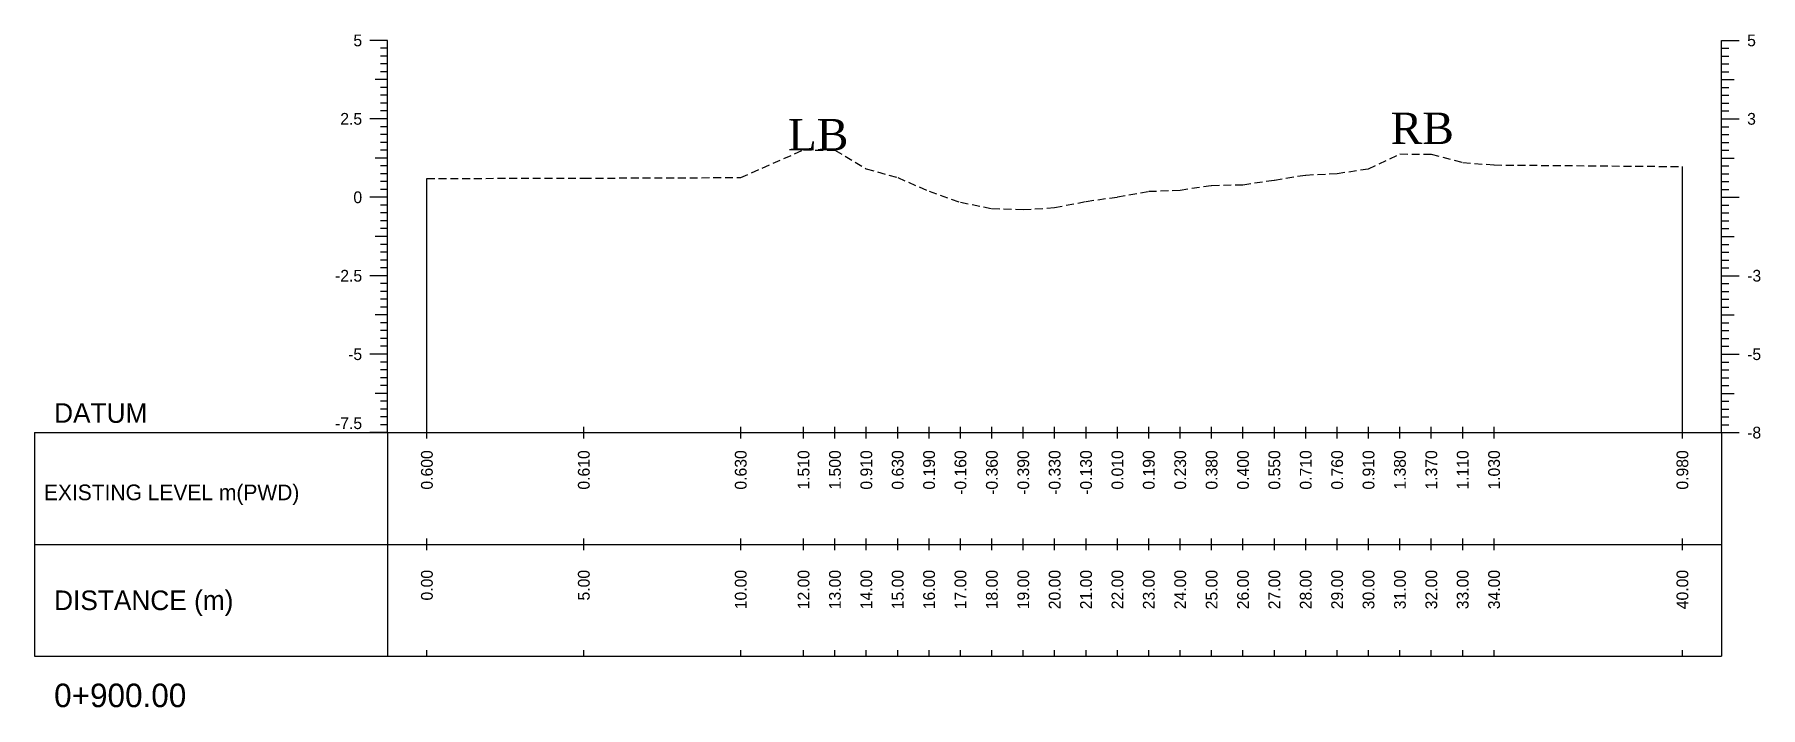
# Model space of a CAD drawing. Header units: inches. Extents: x -603 to 646, y -2572 to -1030.
# Drawn here: x 589.3 to 644.3, y -1222.6 to -1201.2 of the extents above; entities that cross this region are included whole.
import ezdxf
from ezdxf.enums import TextEntityAlignment as Align

# ---------------------------------------------------------------- set-up
doc = ezdxf.new("R2010")
doc.units = ezdxf.units.IN
doc.header["$MEASUREMENT"] = 0
doc.linetypes.add('HIDDEN', pattern=[0.375, 0.25, -0.125])
doc.layers.add('CS_Drawing', color=7, linetype='Continuous')
doc.layers.add('GL', color=3, linetype='HIDDEN')
doc.styles.add('romans', font='romans.shx')

msp = doc.modelspace()

# ---------------------------------------------------------------- texts
at = {"char_height": 1, "width": 4.19433, "attachment_point": 1, "style": 'romans'}
for s, insert in [('{\\fTimes New Roman|b0|i0|c0|p18;RB}', (632.542, -1203.664)), ('{\\fTimes New Roman|b0|i0|c0|p18;LB}', (613.336, -1203.868))]:
    msp.add_mtext(s, dxfattribs=dict(at, insert=insert))
at = {"layer": 'CS_Drawing'}
for s, p in [('5', (599.774, -1201.363)), ('2.5', (599.774, -1203.863)), ('0', (599.774, -1206.363)), ('-2.5', (599.774, -1208.863)), ('-5', (599.774, -1211.363))]:
    msp.add_text(s, height=0.375, dxfattribs=at).set_placement(p, align=Align.MIDDLE_RIGHT)
for s, height, p in [('5', 0.375, (643.899, -1201.363)), ('3', 0.375, (643.899, -1203.863)), ('-3', 0.375, (643.899, -1208.863)), ('-5', 0.375, (643.899, -1211.363)), ('DATUM', 0.625, (589.961, -1213.238)), ('-8', 0.375, (643.899, -1213.863)), ('-8', 0.375, (643.899, -1213.863)), ('EXISTING LEVEL m(PWD)', 0.5, (589.637, -1215.768)), ('DISTANCE (m)', 0.625, (589.961, -1219.207)), ('0+900.00', 0.75, (589.961, -1222.238))]:
    msp.add_text(s, height=height, dxfattribs=at).set_placement(p, align=Align.MIDDLE_LEFT)
msp.add_text('-7.5', height=0.375, dxfattribs=at).set_placement((599.774, -1213.75), align=Align.RIGHT)
for s, p in [('0.600', (601.836, -1214.425)), ('0.610', (606.836, -1214.425)), ('0.630', (611.836, -1214.425)), ('1.510', (613.836, -1214.425)), ('1.500', (614.836, -1214.425)), ('0.910', (615.836, -1214.425)), ('0.630', (616.836, -1214.425)), ('0.190', (617.836, -1214.425)), ('-0.160', (618.836, -1214.425)), ('-0.360', (619.836, -1214.425)), ('-0.390', (620.836, -1214.425)), ('-0.330', (621.836, -1214.425)), ('-0.130', (622.836, -1214.425)), ('0.010', (623.836, -1214.425)), ('0.190', (624.836, -1214.425)), ('0.230', (625.836, -1214.425)), ('0.380', (626.836, -1214.425)), ('0.400', (627.836, -1214.425)), ('0.550', (628.836, -1214.425)), ('0.710', (629.836, -1214.425)), ('0.760', (630.836, -1214.425)), ('0.910', (631.836, -1214.425)), ('1.380', (632.836, -1214.425)), ('1.370', (633.836, -1214.425)), ('1.110', (634.836, -1214.425)), ('1.030', (635.836, -1214.425)), ('0.980', (641.836, -1214.425)), ('0.00', (601.836, -1218.238)), ('5.00', (606.836, -1218.238)), ('10.00', (611.836, -1218.238)), ('12.00', (613.836, -1218.238)), ('13.00', (614.836, -1218.238)), ('14.00', (615.836, -1218.238)), ('15.00', (616.836, -1218.238)), ('16.00', (617.836, -1218.238)), ('17.00', (618.836, -1218.238)), ('18.00', (619.836, -1218.238)), ('19.00', (620.836, -1218.238)), ('20.00', (621.836, -1218.238)), ('21.00', (622.836, -1218.238)), ('22.00', (623.836, -1218.238)), ('23.00', (624.836, -1218.238)), ('24.00', (625.836, -1218.238)), ('25.00', (626.836, -1218.238)), ('26.00', (627.836, -1218.238)), ('27.00', (628.836, -1218.238)), ('28.00', (629.836, -1218.238)), ('29.00', (630.836, -1218.238)), ('30.00', (631.836, -1218.238)), ('31.00', (632.836, -1218.238)), ('32.00', (633.836, -1218.238)), ('33.00', (634.836, -1218.238)), ('34.00', (635.836, -1218.238)), ('40.00', (641.836, -1218.238))]:
    msp.add_text(s, height=0.375, rotation=90, dxfattribs=at).set_placement(p, align=Align.MIDDLE_RIGHT)

# ---------------------------------------------------------------- linework, layer by layer
at = {"layer": 'CS_Drawing'}
for p, q in [((600.586, -1201.363), (600.024, -1201.363)), ((600.586, -1201.363), (600.192, -1201.363)), ((600.586, -1201.363), (600.361, -1201.363)), ((600.586, -1213.863), (600.586, -1201.363)), ((643.086, -1201.363), (643.649, -1201.363)), ((643.086, -1201.363), (643.48, -1201.363)), ((643.086, -1201.363), (643.311, -1201.363)), ((643.086, -1213.863), (643.086, -1201.363)), ((600.586, -1201.613), (600.361, -1201.613)), ((600.586, -1201.863), (600.361, -1201.863)), ((643.086, -1201.613), (643.311, -1201.613)), ((643.086, -1201.863), (643.311, -1201.863)), ((600.586, -1202.113), (600.361, -1202.113)), ((600.586, -1202.363), (600.361, -1202.363)), ((643.086, -1202.113), (643.311, -1202.113)), ((643.086, -1202.363), (643.311, -1202.363)), ((600.586, -1202.613), (600.192, -1202.613)), ((600.586, -1202.613), (600.361, -1202.613)), ((600.586, -1202.863), (600.361, -1202.863)), ((600.586, -1203.113), (600.361, -1203.113)), ((643.086, -1202.613), (643.48, -1202.613)), ((643.086, -1202.613), (643.311, -1202.613)), ((643.086, -1202.863), (643.311, -1202.863)), ((643.086, -1203.113), (643.311, -1203.113)), ((600.586, -1203.363), (600.361, -1203.363)), ((600.586, -1203.613), (600.361, -1203.613)), ((643.086, -1203.363), (643.311, -1203.363)), ((643.086, -1203.613), (643.311, -1203.613)), ((600.586, -1203.863), (600.024, -1203.863)), ((600.586, -1203.863), (600.192, -1203.863)), ((600.586, -1203.863), (600.361, -1203.863)), ((600.586, -1204.113), (600.361, -1204.113)), ((643.086, -1203.863), (643.649, -1203.863)), ((643.086, -1203.863), (643.48, -1203.863)), ((643.086, -1203.863), (643.311, -1203.863)), ((643.086, -1204.113), (643.311, -1204.113)), ((600.586, -1204.363), (600.361, -1204.363)), ((600.586, -1204.613), (600.361, -1204.613)), ((643.086, -1204.363), (643.311, -1204.363)), ((643.086, -1204.613), (643.311, -1204.613)), ((600.586, -1205.113), (600.192, -1205.113)), ((600.586, -1204.863), (600.361, -1204.863)), ((600.586, -1205.113), (600.361, -1205.113)), ((643.086, -1204.863), (643.311, -1204.863)), ((643.086, -1205.113), (643.48, -1205.113)), ((643.086, -1205.113), (643.311, -1205.113)), ((600.586, -1205.363), (600.361, -1205.363)), ((600.586, -1205.613), (600.361, -1205.613)), ((600.586, -1205.863), (600.361, -1205.863)), ((601.836, -1213.863), (601.836, -1205.763)), ((641.836, -1213.863), (641.836, -1205.383)), ((643.086, -1205.363), (643.311, -1205.363)), ((643.086, -1205.613), (643.311, -1205.613)), ((643.086, -1205.863), (643.311, -1205.863)), ((600.586, -1206.363), (600.024, -1206.363)), ((600.586, -1206.363), (600.192, -1206.363)), ((600.586, -1206.113), (600.361, -1206.113)), ((600.586, -1206.363), (600.361, -1206.363)), ((643.086, -1206.113), (643.311, -1206.113)), ((643.086, -1206.363), (643.649, -1206.363)), ((643.086, -1206.363), (643.48, -1206.363)), ((643.086, -1206.363), (643.311, -1206.363)), ((600.586, -1206.613), (600.361, -1206.613)), ((600.586, -1206.863), (600.361, -1206.863)), ((643.086, -1206.613), (643.311, -1206.613)), ((643.086, -1206.863), (643.311, -1206.863)), ((600.586, -1207.113), (600.361, -1207.113)), ((600.586, -1207.363), (600.361, -1207.363)), ((643.086, -1207.113), (643.311, -1207.113)), ((643.086, -1207.363), (643.311, -1207.363)), ((600.586, -1207.613), (600.192, -1207.613)), ((600.586, -1207.613), (600.361, -1207.613)), ((600.586, -1207.863), (600.361, -1207.863)), ((643.086, -1207.613), (643.48, -1207.613)), ((643.086, -1207.613), (643.311, -1207.613)), ((643.086, -1207.863), (643.311, -1207.863)), ((600.586, -1208.113), (600.361, -1208.113)), ((600.586, -1208.363), (600.361, -1208.363)), ((600.586, -1208.613), (600.361, -1208.613)), ((643.086, -1208.113), (643.311, -1208.113)), ((643.086, -1208.363), (643.311, -1208.363)), ((643.086, -1208.613), (643.311, -1208.613)), ((600.586, -1208.863), (600.024, -1208.863)), ((600.586, -1208.863), (600.192, -1208.863)), ((600.586, -1208.863), (600.361, -1208.863)), ((600.586, -1209.113), (600.361, -1209.113)), ((643.086, -1208.863), (643.649, -1208.863)), ((643.086, -1208.863), (643.48, -1208.863)), ((643.086, -1208.863), (643.311, -1208.863)), ((643.086, -1209.113), (643.311, -1209.113)), ((600.586, -1209.363), (600.361, -1209.363)), ((600.586, -1209.613), (600.361, -1209.613)), ((643.086, -1209.363), (643.311, -1209.363)), ((643.086, -1209.613), (643.311, -1209.613)), ((600.586, -1210.113), (600.192, -1210.113)), ((600.586, -1209.863), (600.361, -1209.863)), ((600.586, -1210.113), (600.361, -1210.113)), ((643.086, -1209.863), (643.311, -1209.863)), ((643.086, -1210.113), (643.48, -1210.113)), ((643.086, -1210.113), (643.311, -1210.113)), ((600.586, -1210.363), (600.361, -1210.363)), ((600.586, -1210.613), (600.361, -1210.613)), ((643.086, -1210.363), (643.311, -1210.363)), ((643.086, -1210.613), (643.311, -1210.613)), ((600.586, -1211.363), (600.024, -1211.363)), ((600.586, -1211.363), (600.192, -1211.363)), ((600.586, -1210.863), (600.361, -1210.863)), ((600.586, -1211.113), (600.361, -1211.113)), ((600.586, -1211.363), (600.361, -1211.363)), ((643.086, -1210.863), (643.311, -1210.863)), ((643.086, -1211.113), (643.311, -1211.113)), ((643.086, -1211.363), (643.649, -1211.363)), ((643.086, -1211.363), (643.48, -1211.363)), ((643.086, -1211.363), (643.311, -1211.363)), ((600.586, -1211.613), (600.361, -1211.613)), ((600.586, -1211.863), (600.361, -1211.863)), ((643.086, -1211.613), (643.311, -1211.613)), ((643.086, -1211.863), (643.311, -1211.863)), ((600.586, -1212.113), (600.361, -1212.113)), ((600.586, -1212.363), (600.361, -1212.363)), ((643.086, -1212.113), (643.311, -1212.113)), ((643.086, -1212.363), (643.311, -1212.363)), ((600.586, -1212.613), (600.192, -1212.613)), ((600.586, -1212.613), (600.361, -1212.613)), ((600.586, -1212.863), (600.361, -1212.863)), ((643.086, -1212.613), (643.48, -1212.613)), ((643.086, -1212.613), (643.311, -1212.613)), ((643.086, -1212.863), (643.311, -1212.863)), ((600.586, -1213.113), (600.361, -1213.113)), ((600.586, -1213.363), (600.361, -1213.363)), ((643.086, -1213.113), (643.311, -1213.113)), ((643.086, -1213.363), (643.311, -1213.363)), ((589.336, -1213.863), (600.586, -1213.863)), ((589.336, -1213.863), (589.336, -1220.988)), ((600.586, -1213.863), (600.024, -1213.863)), ((600.586, -1213.863), (600.192, -1213.863)), ((600.586, -1213.613), (600.361, -1213.613)), ((600.586, -1213.863), (600.361, -1213.863)), ((600.586, -1213.863), (643.086, -1213.863)), ((600.586, -1213.863), (600.586, -1220.988)), ((601.836, -1214.05), (601.836, -1213.675)), ((606.836, -1214.05), (606.836, -1213.675)), ((611.836, -1214.05), (611.836, -1213.675)), ((613.836, -1214.05), (613.836, -1213.675)), ((614.836, -1214.05), (614.836, -1213.675)), ((615.836, -1214.05), (615.836, -1213.675)), ((616.836, -1214.05), (616.836, -1213.675)), ((617.836, -1214.05), (617.836, -1213.675)), ((618.836, -1214.05), (618.836, -1213.675)), ((619.836, -1214.05), (619.836, -1213.675)), ((620.836, -1214.05), (620.836, -1213.675)), ((621.836, -1214.05), (621.836, -1213.675)), ((622.836, -1214.05), (622.836, -1213.675)), ((623.836, -1214.05), (623.836, -1213.675)), ((624.836, -1214.05), (624.836, -1213.675)), ((625.836, -1214.05), (625.836, -1213.675)), ((626.836, -1214.05), (626.836, -1213.675)), ((627.836, -1214.05), (627.836, -1213.675)), ((628.836, -1214.05), (628.836, -1213.675)), ((629.836, -1214.05), (629.836, -1213.675)), ((630.836, -1214.05), (630.836, -1213.675)), ((631.836, -1214.05), (631.836, -1213.675)), ((632.836, -1214.05), (632.836, -1213.675)), ((633.836, -1214.05), (633.836, -1213.675)), ((634.836, -1214.05), (634.836, -1213.675)), ((635.836, -1214.05), (635.836, -1213.675)), ((641.836, -1214.05), (641.836, -1213.675)), ((643.086, -1213.613), (643.311, -1213.613)), ((643.086, -1213.863), (643.649, -1213.863)), ((643.086, -1213.863), (643.48, -1213.863)), ((643.086, -1213.863), (643.311, -1213.863)), ((643.086, -1213.863), (643.086, -1220.988)), ((601.836, -1217.613), (601.836, -1217.238)), ((606.836, -1217.613), (606.836, -1217.238)), ((611.836, -1217.613), (611.836, -1217.238)), ((613.836, -1217.613), (613.836, -1217.238)), ((614.836, -1217.613), (614.836, -1217.238)), ((615.836, -1217.613), (615.836, -1217.238)), ((616.836, -1217.613), (616.836, -1217.238)), ((617.836, -1217.613), (617.836, -1217.238)), ((618.836, -1217.613), (618.836, -1217.238)), ((619.836, -1217.613), (619.836, -1217.238)), ((620.836, -1217.613), (620.836, -1217.238)), ((621.836, -1217.613), (621.836, -1217.238)), ((622.836, -1217.613), (622.836, -1217.238)), ((623.836, -1217.613), (623.836, -1217.238)), ((624.836, -1217.613), (624.836, -1217.238)), ((625.836, -1217.613), (625.836, -1217.238)), ((626.836, -1217.613), (626.836, -1217.238)), ((627.836, -1217.613), (627.836, -1217.238)), ((628.836, -1217.613), (628.836, -1217.238)), ((629.836, -1217.613), (629.836, -1217.238)), ((630.836, -1217.613), (630.836, -1217.238)), ((631.836, -1217.613), (631.836, -1217.238)), ((632.836, -1217.613), (632.836, -1217.238)), ((633.836, -1217.613), (633.836, -1217.238)), ((634.836, -1217.613), (634.836, -1217.238)), ((635.836, -1217.613), (635.836, -1217.238)), ((641.836, -1217.613), (641.836, -1217.238)), ((589.336, -1217.425), (600.586, -1217.425)), ((600.586, -1217.425), (643.086, -1217.425)), ((600.586, -1217.425), (643.086, -1217.425)), ((589.336, -1220.988), (600.586, -1220.988)), ((600.586, -1220.988), (643.086, -1220.988)), ((601.836, -1220.988), (601.836, -1220.8)), ((606.836, -1220.988), (606.836, -1220.8)), ((611.836, -1220.988), (611.836, -1220.8)), ((613.836, -1220.988), (613.836, -1220.8)), ((614.836, -1220.988), (614.836, -1220.8)), ((615.836, -1220.988), (615.836, -1220.8)), ((616.836, -1220.988), (616.836, -1220.8)), ((617.836, -1220.988), (617.836, -1220.8)), ((618.836, -1220.988), (618.836, -1220.8)), ((619.836, -1220.988), (619.836, -1220.8)), ((620.836, -1220.988), (620.836, -1220.8)), ((621.836, -1220.988), (621.836, -1220.8)), ((622.836, -1220.988), (622.836, -1220.8)), ((623.836, -1220.988), (623.836, -1220.8)), ((624.836, -1220.988), (624.836, -1220.8)), ((625.836, -1220.988), (625.836, -1220.8)), ((626.836, -1220.988), (626.836, -1220.8)), ((627.836, -1220.988), (627.836, -1220.8)), ((628.836, -1220.988), (628.836, -1220.8)), ((629.836, -1220.988), (629.836, -1220.8)), ((630.836, -1220.988), (630.836, -1220.8)), ((631.836, -1220.988), (631.836, -1220.8)), ((632.836, -1220.988), (632.836, -1220.8)), ((633.836, -1220.988), (633.836, -1220.8)), ((634.836, -1220.988), (634.836, -1220.8)), ((635.836, -1220.988), (635.836, -1220.8)), ((641.836, -1220.988), (641.836, -1220.8))]:
    msp.add_line(p, q, dxfattribs=at)
at = {"layer": 'GL'}
msp.add_lwpolyline([(601.836, -1205.763), (606.836, -1205.753), (611.836, -1205.733), (613.836, -1204.853), (614.836, -1204.863), (615.836, -1205.453), (616.836, -1205.733), (617.836, -1206.173), (618.836, -1206.523), (619.836, -1206.723), (620.836, -1206.753), (621.836, -1206.693), (622.836, -1206.493), (623.836, -1206.353), (624.836, -1206.173), (625.836, -1206.133), (626.836, -1205.983), (627.836, -1205.963), (628.836, -1205.813), (629.836, -1205.653), (630.836, -1205.603), (631.836, -1205.453), (632.836, -1204.983), (633.836, -1204.993), (634.836, -1205.253), (635.836, -1205.333), (641.836, -1205.383)], dxfattribs=at)

msp.set_redraw_order([(e.dxf.handle, doc.entitydb.next_handle()) for e in msp.query("TEXT MTEXT ATTDEF DIMENSION ARC_DIMENSION")])  # texts and dimensions are drawn at this point

doc.saveas('drawing.dxf')
